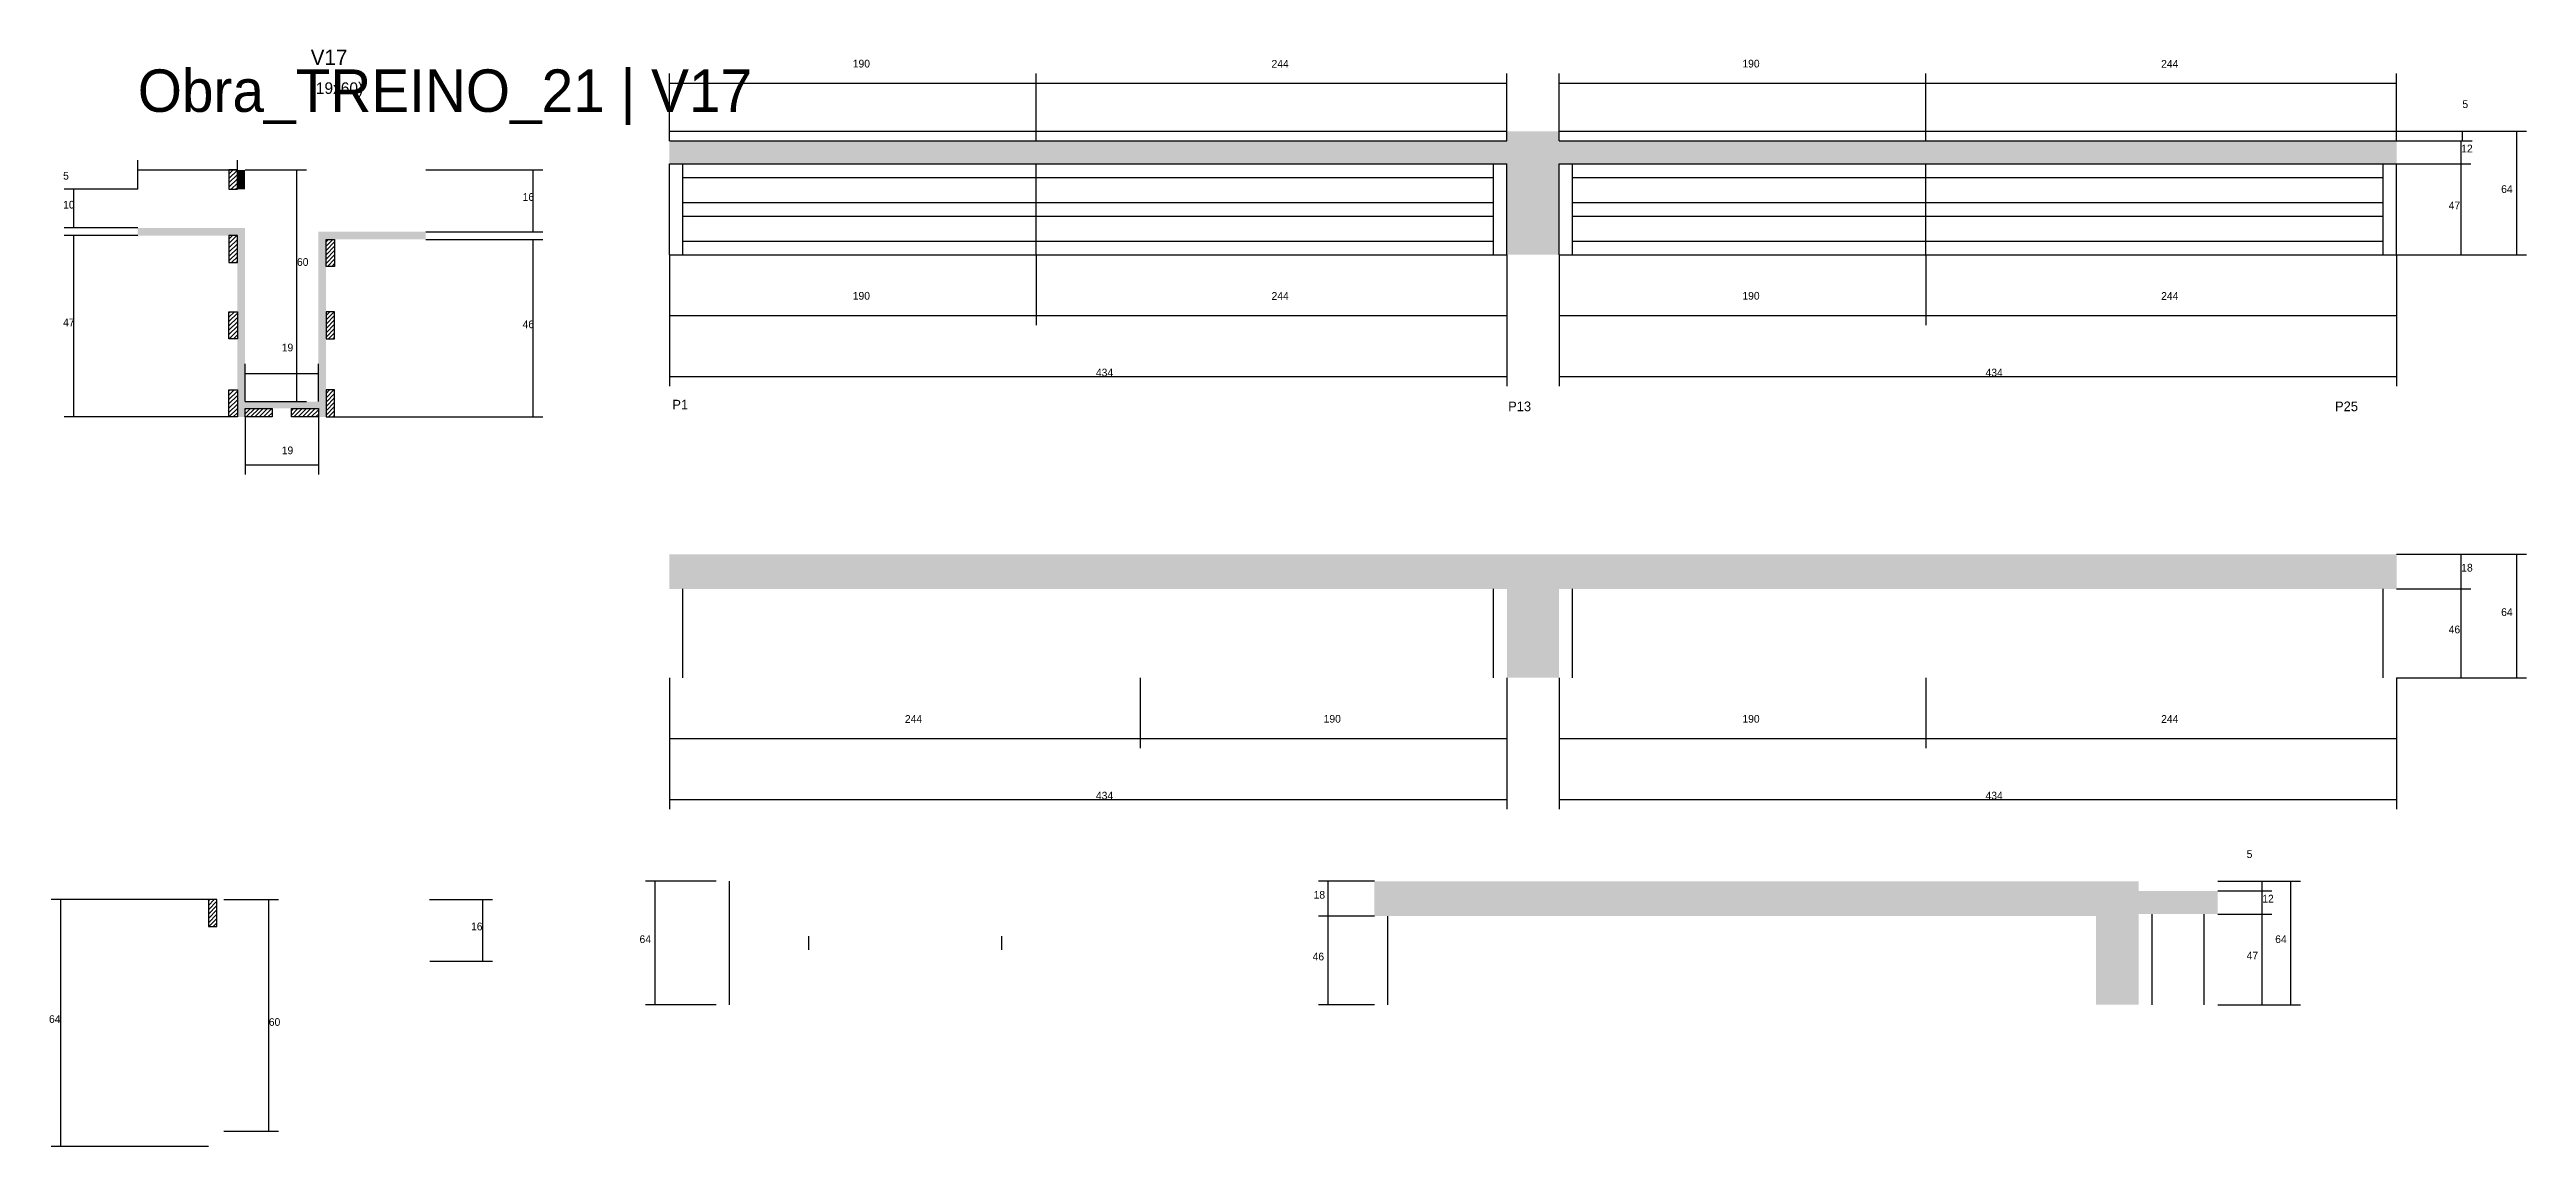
# Model space of a CAD drawing. Header units: metres. Extents: x -41 to 34800, y -36000 to 1848.
# Drawn here: x 17434 to 18718, y -23996 to -23428 of the extents above; entities that cross this region are included whole.
import ezdxf

# ---------------------------------------------------------------- set-up
doc = ezdxf.new("R2010")
doc.units = ezdxf.units.M
for name, color, linetype in [('COTA', 4, 'Continuous'), ('Cota Seção (2x)', 4, 'Continuous'), ('Hachura', 253, 'Continuous'), ('LABEL_ID', 3, 'Continuous'), ('Madeira', 126, 'Continuous'), ('NOMENCLATURA', 7, 'Continuous'), ('Painéis', 200, 'Continuous'), ('SARR_2.2x7', 40, 'Continuous'), ('Texto Seção', 7, 'Continuous')]:
    doc.layers.add(name, color=color, linetype=linetype)

msp = doc.modelspace()

# ---------------------------------------------------------------- texts
at = {"layer": 'COTA'}
for s, p in [('190', (17850.5, -23437)), ('244', (18067.5, -23437.1)), ('190', (18311.5, -23437)), ('244', (18528.5, -23437.1)), ('5', (18684.6, -23458)), ('12', (18684, -23481)), ('5', (17441.3, -23495.1)), ('64', (18704.7, -23502)), ('10', (17441.3, -23510.1)), ('16', (17679.4, -23506.1)), ('47', (18677.5, -23510.5)), ('190', (17850.5, -23557.3)), ('244', (18067.5, -23557.4)), ('190', (18311.5, -23557.3)), ('244', (18528.5, -23557.4)), ('47', (17441.3, -23571.1)), ('46', (17679.4, -23572.1)), ('434', (17976.5, -23597.1)), ('434', (18437.5, -23597.1)), ('19', (17554.6, -23637.4)), ('18', (18684, -23698.2)), ('64', (18704.7, -23721.2)), ('46', (18677.5, -23730.2)), ('244', (17877.5, -23776.6)), ('190', (18094.5, -23776.5)), ('190', (18311.5, -23776.5)), ('244', (18528.5, -23776.6)), ('434', (17976.5, -23816.3)), ('434', (18437.5, -23816.3)), ('5', (18572.8, -23846.6)), ('18', (18089.3, -23867.7)), ('12', (18580.9, -23869.7)), ('16', (17652.7, -23884.1)), ('64', (17740, -23890.7)), ('46', (18088.8, -23899.7)), ('47', (18572.8, -23899.2)), ('64', (18587.6, -23890.7)), ('64', (17434, -23932.1))]:
    msp.add_text(s, height=4, dxfattribs=at).set_placement(p)
at = {"layer": 'Cota Seção (2x)'}
for s, p in [('60', (17562.5, -23539.8)), ('19', (17554.6, -23584.1)), ('60', (17547.9, -23933.6))]:
    msp.add_text(s, height=4, dxfattribs=at).set_placement(p)
at = {"layer": 'LABEL_ID'}
msp.add_text('Obra_TREINO_21 | V17', height=22, dxfattribs=at).set_placement((17480, -23460))
at = {"layer": 'NOMENCLATURA'}
for s, p in [('P1', (17757, -23614.2)), ('P13', (18190.1, -23615.1)), ('P25', (18618.6, -23615.1))]:
    msp.add_text(s, height=5, dxfattribs=at).set_placement(p)
at = {"layer": 'Texto Seção'}
for s, height, p in [('V17', 8, (17569.6, -23435.7)), ('(19x60)', 6, (17569.6, -23450.7))]:
    msp.add_text(s, height=height, dxfattribs=at).set_placement(p)

# ---------------------------------------------------------------- hatches: boundary and pattern name
at = {"layer": 'COTA'}
h = msp.add_hatch(dxfattribs=at)
h.set_pattern_fill('AR-CONC', scale=0.03)
h.paths.add_polyline_path([(18189.5, -23534), (18216.5, -23534), (18216.5, -23534), (18216.5, -23487), (18216.5, -23487), (18650.5, -23487), (18650.5, -23487), (18650.5, -23475), (18650.5, -23475), (18216.5, -23475), (18216.5, -23475), (18216.5, -23470), (18216.5, -23470), (18189.5, -23470), (18189.5, -23470), (18189.5, -23475), (18189.5, -23475), (17755.5, -23475), (17755.5, -23475), (17755.5, -23487), (17755.5, -23487), (18189.5, -23487), (18189.5, -23487), (18189.5, -23534)])
h = msp.add_hatch(dxfattribs=at)
h.set_pattern_fill('AR-CONC', scale=0.03)
h.paths.add_polyline_path([(18189.5, -23753.2), (18216.5, -23753.2), (18216.5, -23707.2), (18650.5, -23707.2), (18650.5, -23689.2), (17755.5, -23689.2), (17755.5, -23707.2), (18189.5, -23707.2)])
h = msp.add_hatch(dxfattribs=at)
h.set_pattern_fill('AR-CONC', scale=0.03)
h.paths.add_polyline_path([(18557.8, -23875.7), (18557.8, -23863.7), (18516.8, -23863.7), (18516.8, -23858.7), (18120.8, -23858.7), (18120.8, -23876.7), (18494.8, -23876.7), (18494.8, -23922.7), (18516.8, -23922.7), (18516.8, -23875.7)])
at = {"layer": 'Hachura'}
h = msp.add_hatch(dxfattribs=at)
h.set_pattern_fill('ANSI31', scale=0.5)
h.paths.add_polyline_path([(17531.6, -23490.1), (17527.2, -23490.1), (17527.2, -23490.1), (17527.2, -23500.1), (17527.2, -23500.1), (17531.6, -23500.1), (17531.6, -23500.1), (17531.6, -23490.1)])
h = msp.add_hatch(color=8, dxfattribs=at)
h.dxf.hatch_style = 1
h.paths.add_polyline_path([(17535.6, -23490.1), (17531.6, -23490.1), (17531.6, -23490.1), (17531.6, -23500.1), (17531.6, -23500.1), (17535.6, -23500.1), (17535.6, -23500.1), (17535.6, -23490.1)])
h = msp.add_hatch(color=8, dxfattribs=at)
h.dxf.hatch_style = 1
h.paths.add_polyline_path([(17480, -23524.1), (17480, -23520.1), (17480, -23520.1), (17535.6, -23520.1), (17535.6, -23520.1), (17535.6, -23524.1), (17535.6, -23524.1), (17480, -23524.1)])
h = msp.add_hatch(dxfattribs=at)
h.set_pattern_fill('ANSI31', scale=0.5)
h.paths.add_polyline_path([(17531.6, -23524.1), (17527.2, -23524.1), (17527.2, -23524.1), (17527.2, -23538.1), (17527.2, -23538.1), (17531.6, -23538.1), (17531.6, -23538.1), (17531.6, -23524.1)])
h = msp.add_hatch(color=8, dxfattribs=at)
h.dxf.hatch_style = 1
h.paths.add_polyline_path([(17531.6, -23524.1), (17535.6, -23524.1), (17535.6, -23524.1), (17535.6, -23618.1), (17535.6, -23618.1), (17531.6, -23618.1), (17531.6, -23618.1), (17531.6, -23524.1)])
h = msp.add_hatch(color=8, dxfattribs=at)
h.dxf.hatch_style = 1
h.paths.add_polyline_path([(17629.2, -23526.1), (17629.2, -23522.1), (17629.2, -23522.1), (17573.6, -23522.1), (17573.6, -23522.1), (17573.6, -23526.1), (17573.6, -23526.1), (17629.2, -23526.1)])
h = msp.add_hatch(color=8, dxfattribs=at)
h.dxf.hatch_style = 1
h.paths.add_polyline_path([(17577.6, -23526.1), (17573.6, -23526.1), (17573.6, -23526.1), (17573.6, -23618.1), (17573.6, -23618.1), (17577.6, -23618.1), (17577.6, -23618.1), (17577.6, -23526.1)])
h = msp.add_hatch(dxfattribs=at)
h.set_pattern_fill('ANSI31', scale=0.5)
h.paths.add_polyline_path([(17577.6, -23526.1), (17582, -23526.1), (17582, -23526.1), (17582, -23540.1), (17582, -23540.1), (17577.6, -23540.1), (17577.6, -23540.1), (17577.6, -23526.1)])
h = msp.add_hatch(dxfattribs=at)
h.set_pattern_fill('ANSI31', scale=0.5)
h.paths.add_polyline_path([(17531.6, -23577.6), (17527.2, -23577.6), (17527.2, -23577.6), (17527.2, -23563.6), (17527.2, -23563.6), (17531.6, -23563.6), (17531.6, -23563.6), (17531.6, -23577.6)])
h = msp.add_hatch(dxfattribs=at)
h.set_pattern_fill('ANSI31', scale=0.5)
h.paths.add_polyline_path([(17577.6, -23577.6), (17582, -23577.6), (17582, -23577.6), (17582, -23563.6), (17582, -23563.6), (17577.6, -23563.6), (17577.6, -23563.6), (17577.6, -23577.6)])
h = msp.add_hatch(dxfattribs=at)
h.set_pattern_fill('ANSI31', scale=0.5)
h.paths.add_polyline_path([(17531.6, -23618.1), (17527.2, -23618.1), (17527.2, -23618.1), (17527.2, -23604.1), (17527.2, -23604.1), (17531.6, -23604.1), (17531.6, -23604.1), (17531.6, -23618.1)])
h = msp.add_hatch(color=8, dxfattribs=at)
h.dxf.hatch_style = 1
h.paths.add_polyline_path([(17535.6, -23613.7), (17535.6, -23610.1), (17535.6, -23610.1), (17573.6, -23610.1), (17573.6, -23610.1), (17573.6, -23613.7), (17573.6, -23613.7), (17535.6, -23613.7)])
h = msp.add_hatch(dxfattribs=at)
h.set_pattern_fill('ANSI31', scale=0.5)
h.paths.add_polyline_path([(17535.6, -23618.1), (17535.6, -23613.7), (17535.6, -23613.7), (17549.6, -23613.7), (17549.6, -23613.7), (17549.6, -23618.1), (17549.6, -23618.1), (17535.6, -23618.1)])
h = msp.add_hatch(dxfattribs=at)
h.set_pattern_fill('ANSI31', scale=0.5)
h.paths.add_polyline_path([(17559.6, -23618.1), (17559.6, -23613.7), (17559.6, -23613.7), (17573.6, -23613.7), (17573.6, -23613.7), (17573.6, -23618.1), (17573.6, -23618.1), (17559.6, -23618.1)])
h = msp.add_hatch(dxfattribs=at)
h.set_pattern_fill('ANSI31', scale=0.5)
h.paths.add_polyline_path([(17577.6, -23618.1), (17582, -23618.1), (17582, -23618.1), (17582, -23604.1), (17582, -23604.1), (17577.6, -23604.1), (17577.6, -23604.1), (17577.6, -23618.1)])
at = {"layer": 'Madeira'}
h = msp.add_hatch(dxfattribs=at)
h.set_pattern_fill('ANSI31', scale=0.5)
h.paths.add_polyline_path([(17516.6, -23868.1), (17521, -23868.1), (17521, -23882.1), (17516.6, -23882.1)])

# ---------------------------------------------------------------- linework, layer by layer
at = {"layer": 'COTA'}
for p, q in [((17755.5, -23470), (17755.5, -23440.1)), ((17755.5, -23445.1), (17945.5, -23445.1)), ((17945.5, -23470), (17945.5, -23440.1)), ((17945.5, -23470), (17945.5, -23440.1)), ((17945.5, -23445.1), (18189.5, -23445.1)), ((18189.5, -23470), (18189.5, -23440.1)), ((18216.5, -23470), (18216.5, -23440.1)), ((18216.5, -23445.1), (18406.5, -23445.1)), ((18406.5, -23470), (18406.5, -23440.1)), ((18406.5, -23470), (18406.5, -23440.1)), ((18406.5, -23445.1), (18650.5, -23445.1)), ((18650.5, -23470), (18650.5, -23440.1)), ((18650.5, -23470), (18717.8, -23470)), ((18650.5, -23470), (18689.6, -23470)), ((18650.5, -23475), (18689, -23475)), ((18650.5, -23475), (18689.6, -23475)), ((18684, -23487), (18684, -23475)), ((18684.6, -23475), (18684.6, -23470)), ((18712.8, -23534), (18712.8, -23470)), ((17480, -23500.1), (17480, -23485.1)), ((17531.6, -23490.1), (17531.6, -23485.1)), ((18650.5, -23487), (18689, -23487)), ((18650.5, -23487), (18689, -23487)), ((18684, -23534), (18684, -23487)), ((17480, -23500.1), (17441.8, -23500.1)), ((17446.8, -23520.1), (17446.8, -23500.1)), ((17480, -23490.1), (17531.6, -23490.1)), ((17629.2, -23490.1), (17689.9, -23490.1)), ((17684.9, -23522.1), (17684.9, -23490.1)), ((17480, -23520.1), (17441.8, -23520.1)), ((17480, -23524.1), (17441.8, -23524.1)), ((17446.8, -23618.1), (17446.8, -23524.1)), ((17629.2, -23522.1), (17689.9, -23522.1)), ((17629.2, -23526.1), (17689.9, -23526.1)), ((17684.9, -23618.1), (17684.9, -23526.1)), ((17755.5, -23534), (17755.5, -23570.5)), ((17755.5, -23534), (17755.5, -23602.1)), ((17945.5, -23534), (17945.5, -23570.5)), ((17945.5, -23534), (17945.5, -23570.5)), ((18189.5, -23534), (18189.5, -23570.5)), ((18189.5, -23534), (18189.5, -23602.1)), ((18216.5, -23534), (18216.5, -23570.5)), ((18216.5, -23534), (18216.5, -23602.1)), ((18406.5, -23534), (18406.5, -23570.5)), ((18406.5, -23534), (18406.5, -23570.5)), ((18650.5, -23534), (18650.5, -23570.5)), ((18650.5, -23534), (18650.5, -23602.1)), ((18650.5, -23534), (18689, -23534)), ((18650.5, -23534), (18717.8, -23534)), ((17755.5, -23565.5), (17945.5, -23565.5)), ((17945.5, -23565.5), (18189.5, -23565.5)), ((18216.5, -23565.5), (18406.5, -23565.5)), ((18406.5, -23565.5), (18650.5, -23565.5)), ((17755.5, -23597.1), (18189.5, -23597.1)), ((18216.5, -23597.1), (18650.5, -23597.1)), ((17527.2, -23618.1), (17441.8, -23618.1)), ((17535.6, -23618.1), (17535.6, -23647.9)), ((17573.6, -23618.1), (17573.6, -23647.9)), ((17582, -23618.1), (17689.9, -23618.1)), ((17535.6, -23642.9), (17573.6, -23642.9)), ((18650.5, -23689.2), (18689, -23689.2)), ((18650.5, -23689.2), (18717.8, -23689.2)), ((18684, -23707.2), (18684, -23689.2)), ((18712.8, -23753.2), (18712.8, -23689.2)), ((18650.5, -23707.2), (18689, -23707.2)), ((18650.5, -23707.2), (18689, -23707.2)), ((18684, -23753.2), (18684, -23707.2)), ((17755.5, -23753.2), (17755.5, -23789.7)), ((17755.5, -23753.2), (17755.5, -23821.3)), ((17999.5, -23753.2), (17999.5, -23789.7)), ((17999.5, -23753.2), (17999.5, -23789.7)), ((18189.5, -23753.2), (18189.5, -23789.7)), ((18189.5, -23753.2), (18189.5, -23821.3)), ((18216.5, -23753.2), (18216.5, -23789.7)), ((18216.5, -23753.2), (18216.5, -23821.3)), ((18406.5, -23753.2), (18406.5, -23789.7)), ((18406.5, -23753.2), (18406.5, -23789.7)), ((18650.5, -23753.2), (18650.5, -23789.7)), ((18650.5, -23753.2), (18650.5, -23821.3)), ((18650.5, -23753.2), (18689, -23753.2)), ((18650.5, -23753.2), (18717.8, -23753.2)), ((17755.5, -23784.7), (17999.5, -23784.7)), ((17999.5, -23784.7), (18189.5, -23784.7)), ((18216.5, -23784.7), (18406.5, -23784.7)), ((18406.5, -23784.7), (18650.5, -23784.7)), ((17755.5, -23816.3), (18189.5, -23816.3)), ((18216.5, -23816.3), (18650.5, -23816.3)), ((17779.7, -23858.7), (17743.1, -23858.7)), ((17748.1, -23922.7), (17748.1, -23858.7)), ((18120.8, -23858.7), (18091.9, -23858.7)), ((18096.9, -23876.7), (18096.9, -23858.7)), ((18557.8, -23858.7), (18600.7, -23858.7)), ((18557.8, -23858.7), (18585.9, -23858.7)), ((18580.9, -23863.7), (18580.9, -23858.7)), ((18595.7, -23922.7), (18595.7, -23858.7)), ((17516.6, -23868.1), (17435.1, -23868.1)), ((17440.1, -23996.1), (17440.1, -23868.1)), ((17631.1, -23868.1), (17663.8, -23868.1)), ((17658.8, -23900.1), (17658.8, -23868.1)), ((18557.8, -23863.7), (18585.9, -23863.7)), ((18557.8, -23863.7), (18585.9, -23863.7)), ((18580.9, -23875.7), (18580.9, -23863.7)), ((18120.8, -23876.7), (18091.9, -23876.7)), ((18120.8, -23876.7), (18091.9, -23876.7)), ((18096.9, -23922.7), (18096.9, -23876.7)), ((18557.8, -23875.7), (18585.9, -23875.7)), ((18557.8, -23875.7), (18585.9, -23875.7)), ((18580.9, -23922.7), (18580.9, -23875.7)), ((17631.3, -23900.1), (17663.8, -23900.1)), ((17779.7, -23922.7), (17743.1, -23922.7)), ((18120.8, -23922.7), (18091.9, -23922.7)), ((18557.8, -23922.7), (18585.9, -23922.7)), ((18557.8, -23922.7), (18600.7, -23922.7)), ((17516.6, -23996.1), (17435.1, -23996.1))]:
    msp.add_line(p, q, dxfattribs=at)
at = {"layer": 'Cota Seção (2x)'}
for p, q in [((17535.6, -23490.1), (17567.5, -23490.1)), ((17562.5, -23610.1), (17562.5, -23490.1)), ((17535.6, -23610.1), (17535.6, -23590.6)), ((17573.6, -23610.1), (17573.6, -23590.6)), ((17535.6, -23595.6), (17573.6, -23595.6)), ((17535.6, -23610.1), (17567.5, -23610.1)), ((17524.6, -23868.1), (17552.9, -23868.1)), ((17547.9, -23988.1), (17547.9, -23868.1)), ((17524.6, -23988.1), (17552.9, -23988.1))]:
    msp.add_line(p, q, dxfattribs=at)
at = {"layer": 'Madeira'}
for points in [[(17531.6, -23490.1), (17527.2, -23490.1), (17527.2, -23500.1), (17531.6, -23500.1)], [(17531.6, -23524.1), (17527.2, -23524.1), (17527.2, -23538.1), (17531.6, -23538.1)], [(17577.6, -23526.1), (17582, -23526.1), (17582, -23540.1), (17577.6, -23540.1)], [(17531.6, -23577.6), (17527.2, -23577.6), (17527.2, -23563.6), (17531.6, -23563.6)], [(17577.6, -23577.6), (17582, -23577.6), (17582, -23563.6), (17577.6, -23563.6)], [(17531.6, -23618.1), (17527.2, -23618.1), (17527.2, -23604.1), (17531.6, -23604.1)], [(17535.6, -23618.1), (17535.6, -23613.7), (17549.6, -23613.7), (17549.6, -23618.1)], [(17559.6, -23618.1), (17559.6, -23613.7), (17573.6, -23613.7), (17573.6, -23618.1)], [(17577.6, -23618.1), (17582, -23618.1), (17582, -23604.1), (17577.6, -23604.1)], [(17516.6, -23868.1), (17516.6, -23882.1), (17521, -23882.1), (17521, -23868.1)]]:
    msp.add_lwpolyline(points, close=True, dxfattribs=at)
at = {"layer": 'Painéis'}
for p, q in [((17755.5, -23470), (18189.5, -23470)), ((17755.5, -23475), (17755.5, -23470)), ((17755.5, -23475), (18189.5, -23475)), ((17945.5, -23475), (17945.5, -23470)), ((18189.5, -23475), (18189.5, -23470)), ((18216.5, -23470), (18650.5, -23470)), ((18216.5, -23475), (18216.5, -23470)), ((18216.5, -23475), (18650.5, -23475)), ((18406.5, -23475), (18406.5, -23470)), ((18650.5, -23475), (18650.5, -23470)), ((17755.5, -23487), (18189.5, -23487)), ((17755.5, -23534), (17755.5, -23487)), ((17945.5, -23534), (17945.5, -23487)), ((18189.5, -23534), (18189.5, -23487)), ((18216.5, -23487), (18650.5, -23487)), ((18216.5, -23534), (18216.5, -23487)), ((18406.5, -23534), (18406.5, -23487)), ((18650.5, -23534), (18650.5, -23487)), ((17755.5, -23534), (18189.5, -23534)), ((18216.5, -23534), (18650.5, -23534))]:
    msp.add_line(p, q, dxfattribs=at)
at = {"layer": 'SARR_2.2x7'}
for p, q in [((17762.5, -23534), (17762.5, -23487)), ((18182.5, -23534), (18182.5, -23487)), ((18223.5, -23534), (18223.5, -23487)), ((18643.5, -23534), (18643.5, -23487)), ((17762.5, -23494), (17945.5, -23494)), ((17945.5, -23494), (18182.5, -23494)), ((18223.5, -23494), (18406.5, -23494)), ((18406.5, -23494), (18643.5, -23494)), ((17762.5, -23507), (17945.5, -23507)), ((17762.5, -23514), (17945.5, -23514)), ((17945.5, -23507), (18182.5, -23507)), ((17945.5, -23514), (18182.5, -23514)), ((18223.5, -23507), (18406.5, -23507)), ((18223.5, -23514), (18406.5, -23514)), ((18406.5, -23507), (18643.5, -23507)), ((18406.5, -23514), (18643.5, -23514)), ((17762.5, -23527), (17945.5, -23527)), ((17945.5, -23527), (18182.5, -23527)), ((18223.5, -23527), (18406.5, -23527)), ((18406.5, -23527), (18643.5, -23527)), ((17762.5, -23753.2), (17762.5, -23707.2)), ((18182.5, -23753.2), (18182.5, -23707.2)), ((18223.5, -23753.2), (18223.5, -23707.2)), ((18643.5, -23753.2), (18643.5, -23707.2)), ((17786.7, -23922.7), (17786.7, -23858.7)), ((18127.8, -23922.7), (18127.8, -23876.7)), ((18523.8, -23922.7), (18523.8, -23875.7)), ((18550.8, -23922.7), (18550.8, -23875.7)), ((17827.7, -23894.2), (17827.7, -23887.2)), ((17927.7, -23894.2), (17927.7, -23887.2))]:
    msp.add_line(p, q, dxfattribs=at)

msp.set_redraw_order([(e.dxf.handle, doc.entitydb.next_handle()) for e in msp.query("TEXT MTEXT ATTDEF DIMENSION ARC_DIMENSION")])  # texts and dimensions are drawn at this point

doc.saveas('drawing.dxf')
